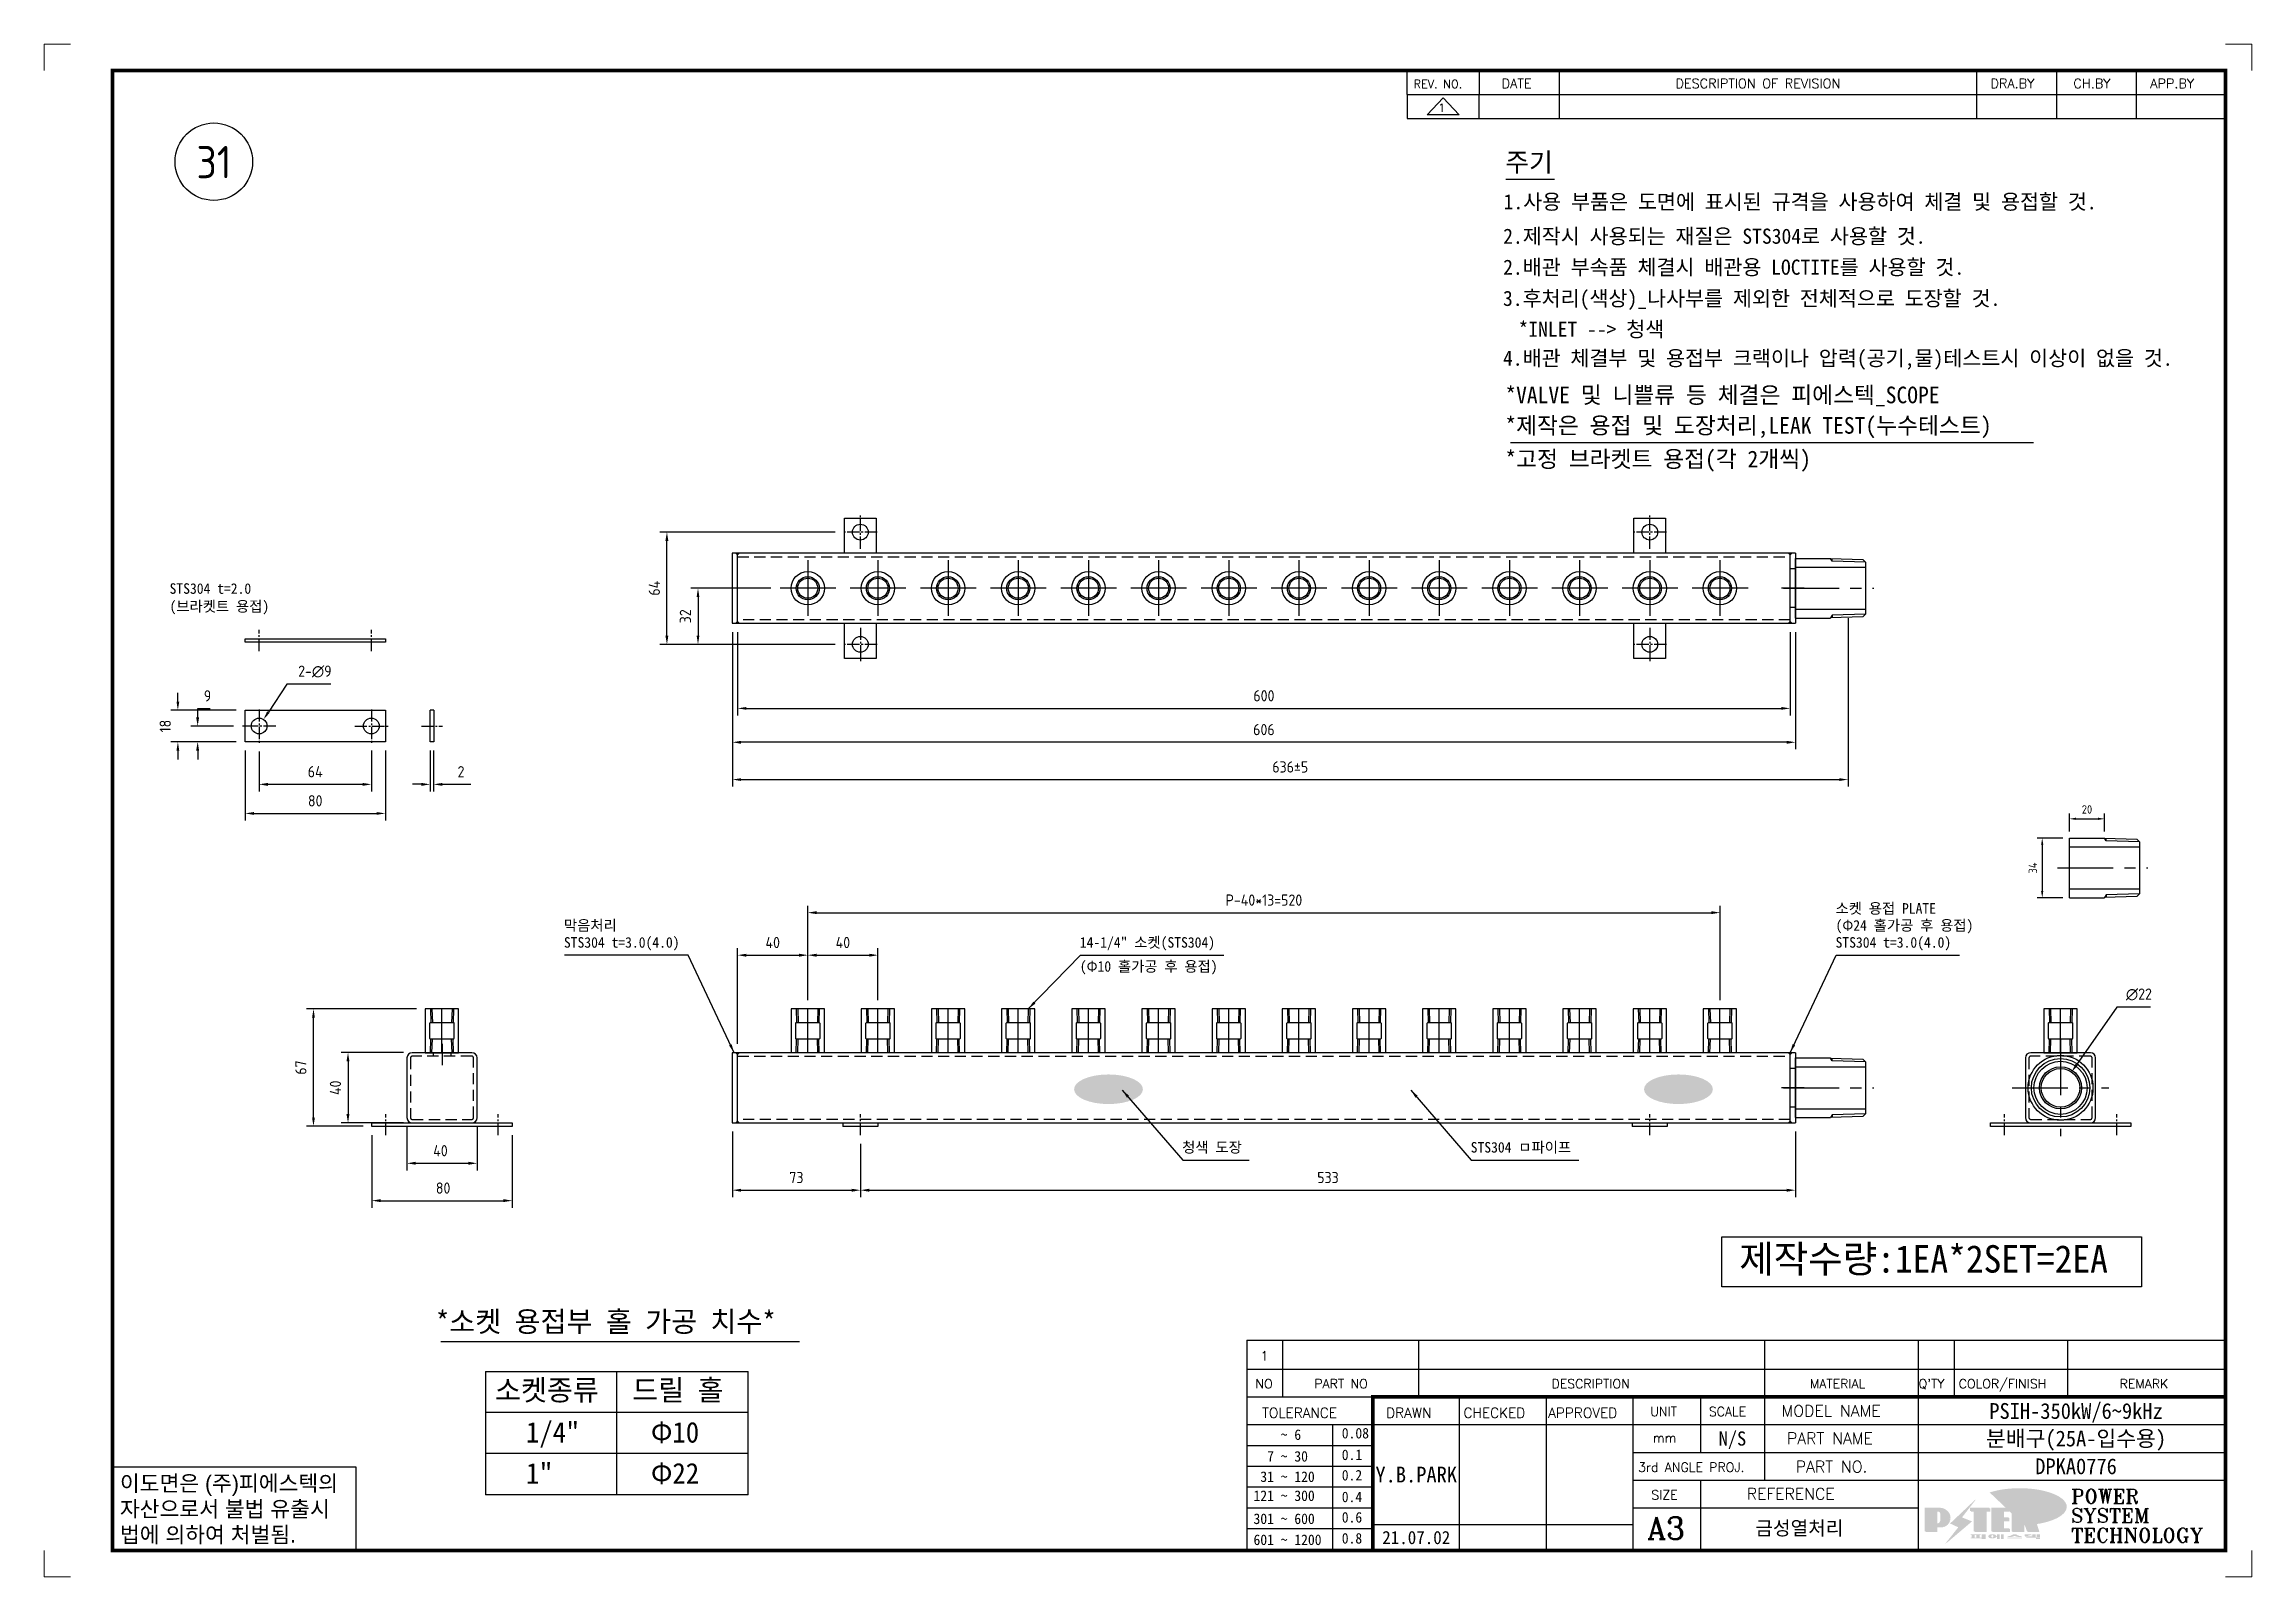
# Model space of a CAD drawing. Header units: millimetres. Extents: x 282 to 14566, y -4134 to 5341.
# Drawn here: x 6731 to 7989, y -4134 to -3260 of the extents above; entities that cross this region are included whole.
import ezdxf
from ezdxf.enums import TextEntityAlignment as Align

# ---------------------------------------------------------------- set-up
doc = ezdxf.new("R2010")
doc.units = ezdxf.units.MM
for name, pattern in [('CENTER', [50.8, 31.75, -6.35, 6.35, -6.35]), ('CENTER1', [10, 7, -1, 1, -1]), ('HIDDEN2', [4.7625, 3.175, -1.5875])]:
    doc.linetypes.add(name, pattern=pattern)
for name, color, linetype in [('CENTER', 1, 'CENTER'), ('FORMAT-1', 7, 'Continuous'), ('line', 3, 'Continuous'), ('THIN', 3, 'Continuous')]:
    doc.layers.add(name, color=color, linetype=linetype)
doc.styles.add('h1', font='')
doc.styles.add('HAN', font='')
doc.styles.add('RC', font='ROMANC.SHX')
doc.styles.add('ROMANT', font='romant__.ttf')
doc.styles.add('RT', font='ROMANT.SHX', dxfattribs={"oblique": 15})
doc.styles.get("Standard").update_dxf_attribs({"font": 'ISOCP.SHX', "bigfont": 'WHGTXT.SHX'})
doc.styles.get('h1').set_extended_font_data('New Gulim')
doc.styles.get('HAN').set_extended_font_data('GulimChe')
doc.dimstyles.new('PS-1.5', dxfattribs={"dimscale": 1.5, "dimtxt": 3.2, "dimasz": 2.5, "dimexe": 2, "dimexo": 2.5, "dimgap": 2, "dimtad": 1, "dimtoh": 1, "dimrnd": 0.05, "dimzin": 12, "dimdsep": 46, "dimtxsty": 'Standard', "dimcen": 0, "dimclrt": 2, "dimazin": 3, "dimtfac": 1, "dimtofl": 0, "dimtmove": 0, "dimatfit": 3, "dimfxl": 0, "dimtolj": 1, "dimtzin": 0, "dimarcsym": 0})
doc.dimstyles.new('PS-2', dxfattribs={"dimscale": 2, "dimtxt": 3.2, "dimasz": 2.5, "dimexe": 2, "dimexo": 2.5, "dimgap": 2, "dimtad": 1, "dimtoh": 1, "dimrnd": 0.05, "dimzin": 12, "dimdsep": 46, "dimtxsty": 'Standard', "dimcen": 0, "dimclrt": 2, "dimazin": 3, "dimtfac": 1, "dimtofl": 0, "dimtmove": 0, "dimatfit": 3, "dimfxl": 0, "dimtolj": 1, "dimtzin": 0, "dimarcsym": 0})

msp = doc.modelspace()

# ---------------------------------------------------------------- texts
at = {"color": 2, "style": 'HAN'}
for s, height, p in [('주기', 10.8, (7563.578, -3332.514)), ('1.사용 부품은 도면에 표시된 규격을 사용하여 체결 및 용접할 것.', 8.64, (7562.64, -3353.943)), ('2.제작시 사용되는 재질은 STS304로 사용할 것.', 8.64, (7562.388, -3373.591)), ('2.배관 부속품 체결시 배관용 LOCTITE를 사용할 것.', 8.64, (7562.388, -3391.258)), ('3.후처리(색상)_나사부를 제외한 전체적으로 도장할 것.', 8.64, (7562.282, -3409.043)), ('  *INLET --> 청색', 8.64, (7559.959, -3426.633)), ('4.배관 체결부 및 용접부 크랙이나 압력(공기,물)테스트시 이상이 없을 것.', 8.64, (7562.282, -3443.135)), ('STS304 t=2.0', 6, (6802.166, -3573.18)), ('(브라켓트 용접)', 6, (6802.166, -3583.327)), ('소켓 용접 PLATE', 6, (7751.866, -3755.551)), ('막음처리', 6, (7026.959, -3765.23)), ('(Φ24 홀가공 후 용접)', 6, (7751.866, -3765.23)), ('STS304 t=3.0(4.0)', 6, (7026.959, -3774.944)), ('14-1/4" 소켓(STS304)', 6, (7321.049, -3774.944)), ('STS304 t=3.0(4.0)', 6, (7751.866, -3774.944)), ('(Φ10 홀가공 후 용접)', 6, (7321.049, -3788.621)), ('청색 도장', 6, (7379.384, -3891.758)), ('STS304 ㅁ파이프', 6, (7543.868, -3891.758)), ('제작수량:1EA*2SET=2EA', 15.66, (7696.955, -3960.216)), ('*소켓 용접부 홀 가공 치수*', 11.7936, (6953.978, -3994.026)), ('소켓종류', 11.7936, (6987.678, -4033.103)), ('드릴 홀', 11.7936, (7065.926, -4033.103)), ('1/4"', 11.7936, (7005.318, -4057.129)), ('Φ10', 11.7936, (7076.569, -4057.129)), ('1"', 11.7936, (7005.318, -4080.529)), ('Φ22', 11.7936, (7076.569, -4080.529))]:
    msp.add_text(s, height=height, dxfattribs=at).set_placement(p)
at = {"color": 1, "style": 'HAN'}
for s, p in [('*VALVE 및 니쁠류 등 체결은 피에스텍_SCOPE', (7563.623, -3464.546)), ('*제작은 용접 및 도장처리,LEAK TEST(누수테스트)', (7563.623, -3481.905)), ('*고정 브라켓트 용접(각 2개씩)', (7563.623, -3501.052))]:
    msp.add_text(s, height=9.504, dxfattribs=at).set_placement(p)
at = {"color": 2, "ltscale": 10, "insert": (6827.443, -3327.048), "char_height": 18.432, "attachment_point": 5}
msp.add_mtext('\\A1;31', dxfattribs=at)

# ---------------------------------------------------------------- blocks, each defined once
blk = doc.blocks.new('rcw345trcw45t')
for p, q in [((53002.7, -14361), (52983.7, -14361)), ((52983.7, -14361), (52983.7, -14386)), ((52987.5, -14361), (52987.8, -14369)), ((52999, -14361), (52998.7, -14369)), ((53002.7, -14386), (53002.7, -14361)), ((52987.5, -14386), (52987.8, -14378)), ((52999, -14386), (52998.7, -14378)), ((52983.7, -14386), (53002.7, -14386))]:
    blk.add_line(p, q)
blk.add_lwpolyline([(52986.2, -14377.8, 0.414214), (52986.5, -14378), (53000, -14378, 0.414214), (53000.2, -14377.8), (53000.2, -14369.3, 0.414214), (53000, -14369), (52986.5, -14369, 0.414214), (52986.2, -14369.3)], format="xyb", close=True)
at = {"layer": 'CENTER'}
blk.add_lwpolyline([(52993.2, -14386), (52993.2, -14378), (52993.2, -14369), (52993.2, -14361)], dxfattribs=at)
at = {"layer": 'THIN'}
for p, q in [((52986.7, -14361), (52986.9, -14369)), ((52999.8, -14361), (52999.6, -14369)), ((52986.7, -14386), (52986.9, -14378)), ((52999.8, -14386), (52999.6, -14378))]:
    blk.add_line(p, q, dxfattribs=at)
blk = doc.blocks.new('*D515')
at = {"color": 0, "lineweight": -2}
for p, q in [((7123, -3879.8), (7123, -3917.2)), ((7196, -3886.8), (7196, -3917.2)), ((7128, -3913.2), (7191, -3913.2))]:
    blk.add_line(p, q, dxfattribs=at)
at = {"color": 0}
for points in [[(7128, -3912.4), (7128, -3914.1), (7123, -3913.2)], [(7191, -3912.4), (7191, -3914.1), (7196, -3913.2)]]:
    blk.add_solid(points, dxfattribs=at)
at = {"layer": 'DEFPOINTS', "color": 0}
for p in [(7123, -3874.8), (7196, -3881.8), (7196, -3913.2)]:
    blk.add_point(p, dxfattribs=at)
at = {"color": 2, "insert": (7159.5, -3906), "char_height": 6.4, "attachment_point": 5}
blk.add_mtext('\\A1;73', dxfattribs=at)
blk = doc.blocks.new('*D517')
at = {"color": 0, "lineweight": -2}
for p, q in [((7196, -3886.8), (7196, -3917.2)), ((7729, -3879.8), (7729, -3917.2)), ((7201, -3913.2), (7724, -3913.2))]:
    blk.add_line(p, q, dxfattribs=at)
at = {"color": 0}
for points in [[(7201, -3912.4), (7201, -3914.1), (7196, -3913.2)], [(7724, -3912.4), (7724, -3914.1), (7729, -3913.2)]]:
    blk.add_solid(points, dxfattribs=at)
at = {"layer": 'DEFPOINTS', "color": 0}
for p in [(7729, -3874.8), (7196, -3881.8), (7729, -3913.2)]:
    blk.add_point(p, dxfattribs=at)
at = {"color": 2, "insert": (7462.5, -3906), "char_height": 6.4, "attachment_point": 5}
blk.add_mtext('\\A1;533', dxfattribs=at)
blk = doc.blocks.new('*D518')
at = {"color": 0, "lineweight": -2}
for p, q in [((6917.5, -3881.8), (6917.5, -3923.2)), ((6997.5, -3881.8), (6997.5, -3923.2)), ((6922.5, -3919.2), (6992.5, -3919.2))]:
    blk.add_line(p, q, dxfattribs=at)
at = {"color": 0}
for points in [[(6922.5, -3918.3), (6922.5, -3920), (6917.5, -3919.2)], [(6992.5, -3918.3), (6992.5, -3920), (6997.5, -3919.2)]]:
    blk.add_solid(points, dxfattribs=at)
at = {"layer": 'DEFPOINTS', "color": 0}
for p in [(6917.5, -3876.8), (6997.5, -3876.8), (6997.5, -3919.2)]:
    blk.add_point(p, dxfattribs=at)
at = {"color": 2, "insert": (6958.1, -3912), "char_height": 6.4, "attachment_point": 5}
blk.add_mtext('\\A1;80', dxfattribs=at)
blk = doc.blocks.new('*D519')
at = {"color": 0, "lineweight": -2}
for p, q in [((6845.2, -3662.6), (6845.2, -3702.4)), ((6925.2, -3662.6), (6925.2, -3702.4)), ((6850.2, -3698.4), (6920.2, -3698.4))]:
    blk.add_line(p, q, dxfattribs=at)
at = {"color": 0}
for points in [[(6850.2, -3697.6), (6850.2, -3699.2), (6845.2, -3698.4)], [(6920.2, -3697.6), (6920.2, -3699.2), (6925.2, -3698.4)]]:
    blk.add_solid(points, dxfattribs=at)
at = {"layer": 'DEFPOINTS', "color": 0}
for p in [(6845.2, -3657.6), (6925.2, -3657.6), (6925.2, -3698.4)]:
    blk.add_point(p, dxfattribs=at)
at = {"color": 2, "insert": (6885.2, -3691.2), "char_height": 6.4, "attachment_point": 5}
blk.add_mtext('\\A1;80', dxfattribs=at)
blk = doc.blocks.new('*D520')
at = {"color": 0, "lineweight": -2}
for p, q in [((6853.2, -3663.1), (6853.2, -3685.8)), ((6917.2, -3662.6), (6917.2, -3685.8)), ((6858.2, -3681.8), (6912.2, -3681.8))]:
    blk.add_line(p, q, dxfattribs=at)
at = {"color": 0}
for points in [[(6858.2, -3681), (6858.2, -3682.7), (6853.2, -3681.8)], [(6912.2, -3681), (6912.2, -3682.7), (6917.2, -3681.8)]]:
    blk.add_solid(points, dxfattribs=at)
at = {"layer": 'DEFPOINTS', "color": 0}
for p in [(6853.2, -3658.1), (6917.2, -3657.6), (6917.2, -3681.8)]:
    blk.add_point(p, dxfattribs=at)
at = {"color": 2, "insert": (6885.2, -3674.6), "char_height": 6.4, "attachment_point": 5}
blk.add_mtext('\\A1;64', dxfattribs=at)
blk = doc.blocks.new('*D521')
at = {"color": 0, "lineweight": -2}
for p, q in [((6838.7, -3648.6), (6814.2, -3648.6)), ((6818.2, -3643.6), (6818.2, -3638.6)), ((6818.2, -3638.6), (6825.4, -3638.6)), ((6840.2, -3657.6), (6814.2, -3657.6)), ((6818.2, -3662.6), (6818.2, -3667.6))]:
    blk.add_line(p, q, dxfattribs=at)
at = {"color": 0}
for points in [[(6817.3, -3643.6), (6819, -3643.6), (6818.2, -3648.6)], [(6817.3, -3662.6), (6819, -3662.6), (6818.2, -3657.6)]]:
    blk.add_solid(points, dxfattribs=at)
at = {"layer": 'DEFPOINTS', "color": 0}
for p in [(6818.2, -3648.6), (6843.7, -3648.6), (6845.2, -3657.6)]:
    blk.add_point(p, dxfattribs=at)
at = {"color": 2, "insert": (6823.8, -3631.4), "char_height": 6.4, "attachment_point": 5}
blk.add_mtext('\\A1;9', dxfattribs=at)
blk = doc.blocks.new('*D522')
at = {"color": 0, "lineweight": -2}
for p, q in [((6806.9, -3634.6), (6806.9, -3629.6)), ((6840.2, -3639.6), (6802.9, -3639.6)), ((6840.2, -3657.6), (6802.9, -3657.6)), ((6806.9, -3662.6), (6806.9, -3667.6))]:
    blk.add_line(p, q, dxfattribs=at)
at = {"color": 0}
for points in [[(6806.1, -3634.6), (6807.7, -3634.6), (6806.9, -3639.6)], [(6806.1, -3662.6), (6807.7, -3662.6), (6806.9, -3657.6)]]:
    blk.add_solid(points, dxfattribs=at)
at = {"layer": 'DEFPOINTS', "color": 0}
for p in [(6845.2, -3639.6), (6806.9, -3657.6), (6845.2, -3657.6)]:
    blk.add_point(p, dxfattribs=at)
at = {"color": 2, "insert": (6799.7, -3648.6), "char_height": 6.4, "attachment_point": 5, "rotation": 90}
blk.add_mtext('\\A1;18', dxfattribs=at)
blk = doc.blocks.new('*D523')
at = {"color": 0, "lineweight": -2}
for p, q in [((6950.7, -3662.6), (6950.7, -3685.8)), ((6952.7, -3662.6), (6952.7, -3685.8)), ((6945.7, -3681.8), (6940.7, -3681.8)), ((6957.7, -3681.8), (6973.9, -3681.8))]:
    blk.add_line(p, q, dxfattribs=at)
at = {"color": 0}
for points in [[(6945.7, -3681), (6945.7, -3682.7), (6950.7, -3681.8)], [(6957.7, -3681), (6957.7, -3682.7), (6952.7, -3681.8)]]:
    blk.add_solid(points, dxfattribs=at)
at = {"layer": 'DEFPOINTS', "color": 0}
for p in [(6950.7, -3657.6), (6952.7, -3657.6), (6952.7, -3681.8)]:
    blk.add_point(p, dxfattribs=at)
at = {"color": 2, "insert": (6968.3, -3674.6), "char_height": 6.4, "attachment_point": 5}
blk.add_mtext('\\A1;2', dxfattribs=at)
blk = doc.blocks.new('*D524')
at = {"color": 0, "lineweight": -2}
for p, q in [((6869.1, -3624.7), (6858.5, -3640.7)), ((6894, -3624.7), (6869.1, -3624.7))]:
    blk.add_line(p, q, dxfattribs=at)
at = {"color": 0}
blk.add_solid([(6857.8, -3640.2), (6859.2, -3641.1), (6855.7, -3644.8)], dxfattribs=at)
at = {"layer": 'DEFPOINTS', "color": 0}
for p in [(6855.7, -3644.8), (6850.7, -3652.3)]:
    blk.add_point(p, dxfattribs=at)
at = {"color": 2, "insert": (6885, -3617.5), "char_height": 6.4, "attachment_point": 5}
blk.add_mtext('\\A1;2-∅9', dxfattribs=at)
blk = doc.blocks.new('re3')
at = {"color": 180}
for p, q in [((0, 0), (0, -4.55)), ((6.87, -0.64), (3.86, -3.91)), ((9.88, -3.91), (3.86, -3.91)), ((6.87, -0.64), (9.88, -3.91)), ((13.74, -4.55), (13.74, 0)), ((28.97, -4.55), (28.97, 0)), ((108.25, -4.55), (108.25, 0)), ((123.49, -4.55), (123.49, 0)), ((138.64, -4.55), (138.64, 0)), ((0, -4.55), (155.53, -4.55))]:
    blk.add_line(p, q, dxfattribs=at)
at = {"color": 2, "style": 'RC', "oblique": 15}
blk.add_attdef('REV.NO', text='', height=1.56, dxfattribs=at).set_placement((6.59, -2.56), align=Align.MIDDLE_CENTER)
blk.add_attdef('-1', text='', height=1.56, dxfattribs=at).set_placement((9.37, -1.66), align=Align.MIDDLE_LEFT)
at = {"color": 2, "style": 'HAN'}
for tag, p in [('REV.-DATE', (21.36, -2.28)), ('DRA.BY', (115.87, -2.28)), ('CH.BY', (131.07, -2.28)), ('APP.BY', (147.09, -2.28))]:
    blk.add_attdef(tag, text='', height=2.5, dxfattribs=at).set_placement(p, align=Align.MIDDLE_CENTER)
blk.add_attdef('DESCRIPTION-OF-REVISION', text='', height=2.5, dxfattribs=at).set_placement((31.61, -2.28), align=Align.MIDDLE_LEFT)
blk = doc.blocks.new('t3')
for p, q in [((0, 15.88), (46.25, 15.88)), ((0, 15.88), (0, 0)), ((46.25, 15.88), (46.25, 0)), ((0, 0), (46.25, 0))]:
    blk.add_line(p, q)
at = {"color": 1, "style": 'h1'}
for s, p in [('이도면은 (주)피에스텍의', (1.4, 11.29)), ('자산으로서 불법 유출시', (1.4, 6.41)), ('법에 의하여 처벌됨.', (1.4, 1.52))]:
    blk.add_text(s, height=3, dxfattribs=at).set_placement(p)
blk = doc.blocks.new('new LOGO')
at = {"layer": 'line'}
h = blk.add_hatch(color=1, dxfattribs=at)
h.paths.add_polyline_path([(41.5, 16.4), (54.3, 16.4, 1), (54.3, 82.9), (0, 82.9), (0, -0.1), (41.5, -0.1)])
h.paths.add_polyline_path([(41.5, 27.9), (41.5, 71.9), (43.6, 71.9, -0.414214), (54.6, 60.9), (54.6, 38.9, -0.414214), (43.6, 27.9)], flags=16)
h.paths.add_polyline_path([(214.7, 71.9), (227.5, 71.9), (227.5, 82.9), (159.7, 82.9), (159.7, 71.9), (172.5, 71.9), (172.5, -0.1), (214.7, -0.1)])
h.paths.add_polyline_path([(276, 37.4), (294.8, 37.4), (294.8, 49.1), (276, 49.1), (276, 71.9), (294.8, 71.9), (294.8, 82.9), (234.5, 82.9), (234.5, -0.1), (297, -0.1), (297, 10.9), (276, 10.9)])
h.paths.add_polyline_path([(347.2, 35.2), (359.7, -0.1), (400.5, -0.1), (379.6, 66.8), (399.7, 82.9), (380.6, 82.9), (347.2, 61.6), (347.2, 82.9), (305.5, 82.9), (305.5, -0.1), (347.2, -0.1)])
h = blk.add_hatch(color=250, dxfattribs=at)
h.paths.add_polyline_path([(44.5, 69.4), (46.6, 69.4, -0.129793), (52, 68, 0.221832), (43.6, 71.9), (41.5, 71.9), (41.5, 27.9), (43.6, 27.9, 0.02048), (44.5, 28)], flags=17)
h.paths.add_polyline_path([(44.5, 13.9), (57.3, 13.9, 0.72362), (77.1, 73.9, -0.679777), (54.3, 16.4), (41.5, 16.4), (41.5, -0.1), (3, -0.1), (3, -2.6), (44.5, -2.6)])
h.paths.add_polyline_path([(117.9, 14.2), (71.5, -44.4), (77.1, -39.6), (120.8, 15.6), (92, 28.9), (173.3, 106), (177.5, 111.4), (89.1, 27.6)])
h.paths.add_polyline_path([(162.7, 71.9), (162.7, 69.4), (172.5, 69.4), (172.5, 71.9)], flags=17)
h.paths.add_polyline_path([(217.7, 69.4), (230.5, 69.4), (230.5, 80.4), (227.5, 80.4), (227.5, 71.9), (214.7, 71.9), (214.7, -0.1), (175.5, -0.1), (175.5, -2.6), (217.7, -2.6)])
h.paths.add_polyline_path([(297.8, 46.6), (294.8, 46.6), (294.8, 37.4), (276, 37.4), (276, 10.9), (279, 10.9), (279, 34.9), (297.8, 34.9)])
h.paths.add_polyline_path([(300, 8.4), (297, 8.4), (297, -0.1), (237.5, -0.1), (237.5, -2.6), (300, -2.6)])
h.paths.add_polyline_path([(297.8, 80.4), (294.8, 80.4), (294.8, 71.9), (276, 71.9), (276, 49.1), (279, 49.1), (279, 69.4), (297.8, 69.4)])
h.paths.add_polyline_path([(350.2, 80.4), (347.2, 80.4), (347.2, 61.6), (350.2, 63.5)])
h.paths.add_polyline_path([(350.2, 26.7), (347.2, 35.2), (347.2, -0.1), (308.5, -0.1), (308.5, -2.6), (350.2, -2.6)])
h.paths.add_polyline_path([(402.7, 80.4), (396.5, 80.4), (379.6, 66.8), (400.5, -0.1), (361.8, -0.1), (362.7, -2.6), (403.5, -2.6), (382.6, 64.3)])
blk.add_hatch(color=5, dxfattribs=at).paths.add_polyline_path([(166.3, 35), (131, 49), (180.4, 112.7), (92, 28.9), (120.8, 15.6), (74.4, -43)])
h = blk.add_hatch(color=253, dxfattribs=at)
edge = h.paths.add_edge_path()
edge.add_ellipse((333.9, 86.4), major_axis=(-165.9, 0), ratio=0.39426, start_angle=111.51268, end_angle=334.46902)
edge.add_ellipse((314.1, 81.2), major_axis=(-153.7, 0), ratio=0.40699, start_angle=121.30662, end_angle=327.74369, ccw=False)
edge.add_line((394, 27.8), (394.7, 25.6))
h = blk.add_hatch(color=250, dxfattribs=at)
edge = h.paths.add_edge_path()
edge.add_ellipse((237.8, -17.6), major_axis=(-14.3, 0), ratio=0.526336, start_angle=192.2456, end_angle=269.07481)
edge.add_line((238.1, -10.1), (237.6, -10.1))
edge.add_ellipse((237.8, -17.6), major_axis=(-14.3, 0), ratio=0.526336, start_angle=270.92519, end_angle=449.07481)
edge.add_line((237.6, -25.1), (238.1, -25.1))
edge.add_ellipse((237.8, -17.6), major_axis=(-14.3, 0), ratio=0.526336, start_angle=450.92519, end_angle=527.7544)
edge.add_line((251.7, -19.2), (254.1, -19.2))
edge.add_line((254.1, -19.2), (254.1, -27.1))
edge.add_line((254.1, -27.1), (263.1, -27.1))
edge.add_line((263.1, -27.1), (263.1, -10.1))
edge.add_line((263.1, -10.1), (254.1, -10.1))
edge.add_line((254.1, -10.1), (254.1, -16))
edge.add_line((254.1, -16), (251.7, -16))
h.paths.add_polyline_path([(241, -16.4), (241, -18.7, -1), (234.4, -18.7), (234.4, -16.4, -1)], flags=16)
h.paths.add_polyline_path([(278.2, -10.1), (268.1, -10.1), (268.1, -27.1), (278.2, -27.1)])
h.paths.add_polyline_path([(310.3, -10.1), (310.3, -11.1, -0.157169), (289.3, -17.5), (294, -19.9, 0.128407), (316.3, -15.9, 0.128407), (338.6, -19.9), (343.3, -17.5, -0.157169), (322.2, -11.1), (322.2, -10.1)])
h.paths.add_polyline_path([(342.1, -25.1), (342.1, -22.3), (290.4, -22.3), (290.4, -25.1)])
h.paths.add_polyline_path([(352, -10.1), (352, -16.2, 0.414214), (354, -18.2), (378.7, -18.2), (378.7, -19.6), (390.2, -19.6), (390.2, -10.1), (378.7, -10.1), (378.7, -13.6), (374.7, -13.6), (374.7, -15.1), (378.7, -15.1), (378.7, -16.2), (364.7, -16.2), (364.7, -15.1), (371.2, -15.1), (371.2, -13.6), (364.7, -13.6), (364.7, -12.6), (374.7, -12.6), (374.7, -10.1)])
h.paths.add_polyline_path([(393.8, -10.1), (393.8, -19.6), (405, -19.6), (405, -10.1)])
h.paths.add_polyline_path([(405, -27.1), (405, -20.9), (356.8, -20.9), (356.8, -23), (391.8, -23), (391.8, -27.1)])
h.paths.add_polyline_path([(200.4, -10.1), (200.4, -22.3), (193.2, -22.3), (193.2, -12.6), (196.6, -12.6), (196.6, -10.1), (161, -10.1), (161, -12.6), (164.5, -12.6), (164.5, -22.3), (161, -22.3), (161, -25.1), (200.4, -25.1), (200.4, -27.1), (213.9, -27.1), (213.9, -10.1)])
h.paths.add_polyline_path([(182, -12.6), (175.6, -12.6), (175.6, -22.3), (182, -22.3)], flags=17)
blk = doc.blocks.new('format-3')
at = {"color": 3, "lineweight": 9}
for p, q in [((0, 286.3), (0, 291.3)), ((5, 291.3), (0, 291.3)), ((414.5, 291.3), (419.5, 291.3)), ((419.5, 286.3), (419.5, 291.3)), ((0, 5), (0, 0)), ((419.5, 5), (419.5, 0)), ((5, 0), (0, 0)), ((414.5, 0), (419.5, 0))]:
    blk.add_line(p, q, dxfattribs=at)
at = {"color": 180}
for p, q in [((258.97, 281.75), (258.97, 286.3)), ((272.71, 281.75), (272.71, 286.3)), ((287.94, 281.75), (287.94, 286.3)), ((367.22, 281.75), (367.22, 286.3)), ((382.45, 281.75), (382.45, 286.3)), ((397.61, 281.75), (397.61, 286.3)), ((258.97, 281.75), (414.5, 281.75)), ((228.5, 39.49), (228.5, 5)), ((228.5, 39.49), (414.5, 39.49)), ((235.29, 39.49), (235.29, 34.21)), ((261.24, 34.21), (261.24, 39.49)), ((326.9, 39.49), (326.9, 34.21)), ((356.11, 39.49), (356.11, 34.21)), ((362.93, 39.49), (362.93, 34.21)), ((384.48, 39.49), (384.48, 34.21)), ((228.5, 34.21), (252.48, 34.21)), ((268.96, 5), (268.96, 34.21)), ((285.45, 5), (285.45, 34.21)), ((301.94, 5), (301.94, 34.21)), ((314.72, 34.21), (314.72, 23.65)), ((326.9, 34.21), (326.9, 18.37)), ((356.11, 34.21), (356.11, 5)), ((228.5, 28.93), (252.48, 28.93)), ((244.89, 5.23), (244.89, 28.93)), ((252.48, 28.93), (414.5, 28.93)), ((228.5, 24.98), (252.48, 24.98)), ((228.5, 21.03), (252.48, 21.03)), ((301.94, 23.65), (414.5, 23.65)), ((228.5, 17.08), (252.48, 17.08)), ((301.94, 18.37), (414.5, 18.37)), ((314.72, 18.37), (314.72, 5)), ((228.5, 13.13), (252.48, 13.13)), ((301.94, 13.09), (356.11, 13.09)), ((228.5, 9.18), (252.48, 9.18)), ((252.48, 9.95), (301.94, 9.95))]:
    blk.add_line(p, q, dxfattribs=at)
at = {"const_width": 0.7}
blk.add_lwpolyline([(252.48, 5), (252.48, 34.21), (414.5, 34.21)], dxfattribs=at)
at = {"layer": 'FORMAT-1', "const_width": 0.7}
blk.add_lwpolyline([(13, 5), (13, 286.3), (414.5, 286.3), (414.5, 5)], close=True, dxfattribs=at)
blk.add_blockref('t3', (13, 5))
at = {"xscale": 0.05400000000000027, "yscale": 0.05400000000000027, "zscale": 0.05400000000000027}
blk.add_blockref('new LOGO', (357.35, 8.65), dxfattribs=at)
at = {"color": 2}
for s, height, style, p in [('REV. NO.', 1.56, 'RC', (260.23, 282.95)), ('DATE', 1.788, 'RC', (276.95, 282.94)), ('DESCRIPTION OF REVISION', 1.7875, 'RC', (309.98, 282.94)), ('DRA.BY', 1.788, 'RC', (369.83, 282.94)), ('CH.BY', 1.788, 'RC', (385.59, 282.94)), ('APP.BY', 1.788, 'RC', (400.18, 282.94)), ('COLOR/FINISH', 1.7424, 'RC', (363.8, 35.83)), ('NO', 1.742, 'RC', (230.16, 35.83)), ('PART NO', 1.742, 'RC', (241.36, 35.83)), ('DESCRIPTION', 1.7424, 'RC', (286.43, 35.83)), ('MATERIAL', 1.742, 'RC', (335.52, 35.83)), ("Q'TY", 1.742, 'RC', (356.17, 35.83)), ('REMARK', 1.742, 'RC', (394.37, 35.83)), (' TOLERANCE', 1.9, 'RC', (230.11, 30.22)), ('DRAWN', 1.9, 'RC', (255, 30.22)), ('CHECKED', 1.9, 'RC', (269.71, 30.22)), ('APPROVED', 1.9, 'RC', (285.8, 30.22)), ('UNIT', 1.742, 'RC', (305.19, 30.55)), ('SCALE', 1.742, 'RC', (316.32, 30.55)), ('MODEL NAME', 2.178, 'RC', (330.12, 30.46)), ('    ~ 6', 2, 'HAN', (229.8, 26.03)), ('0.08', 2, 'HAN', (246.57, 26.31)), ('mm', 1.742, 'RC', (305.67, 25.56)), ('PART NAME', 2.178, 'RC', (331.17, 25.24)), ('  7 ~ 30', 2, 'HAN', (229.8, 21.91)), ('0.1', 2, 'HAN', (246.57, 22.2)), ('3rd ANGLE PROJ.', 1.7424, 'RC', (302.87, 19.97)), ('PART NO.', 2.178, 'RC', (332.84, 19.85)), (' 31 ~ 120', 2, 'HAN', (229.8, 18.04)), ('0.2', 2, 'HAN', (246.57, 18.32)), ('REFERENCE', 2.178, 'RC', (323.52, 14.69)), ('121 ~ 300', 2, 'HAN', (229.8, 14.42)), ('0.4', 2, 'HAN', (246.57, 14.2)), ('SIZE', 1.742, 'RC', (305.39, 14.71)), ('301 ~ 600', 2, 'HAN', (229.8, 10.04)), ('0.6', 2, 'HAN', (246.57, 10.32)), ('601 ~ 1200', 2, 'HAN', (229.8, 6.05)), ('0.8', 2, 'HAN', (246.57, 6.33))]:
    blk.add_text(s, height=height, dxfattribs=dict(at, style=style)).set_placement(p)
at = {"style": 'ROMANT'}
for s, p in [('POWER', (385.15, 13.96)), ('SYSTEM', (385.15, 10.31)), ('TECHNOLOGY', (385.15, 6.56))]:
    blk.add_text(s, height=2.7, dxfattribs=at).set_placement(p)
at = {"color": 2, "lineweight": 25, "style": 'RC'}
blk.add_text('A3', height=4.182, dxfattribs=at).set_placement((304.61, 7.14))
at = {"style": 'HAN'}
for tag, height, p in [('MODEL-NAME', 3, (386.1, 31.53)), ('SCALE', 2.7, (320.81, 26.29)), ('PART-NAME', 3, (386.1, 26.29)), ('CH-BY', 3, (277.21, 19.44)), ('PART-NO', 3, (386.1, 21.01)), ('DRA-BY', 3, (260.72, 19.44)), ('APP-BY', 3, (293.7, 19.44)), ('DRA-DATE', 2.5, (260.72, 7.47)), ('CH-DATE', 2.5, (277.21, 7.47)), ('APP-DATE', 2.5, (293.7, 7.47)), ('관련업체', 3, (333.52, 9.26))]:
    blk.add_attdef(tag, text='', height=height, dxfattribs=at).set_placement(p, align=Align.MIDDLE_CENTER)
blk = doc.blocks.new('no3')
at = {"color": 180}
for p, q in [((0, 5.5), (0, 0)), ((0, 5.5), (186, 5.5)), ((6.79, 5.5), (6.79, 0)), ((32.74, 0.11), (32.74, 5.5)), ((98.4, 5.5), (98.4, 0)), ((127.61, 5.5), (127.61, 0)), ((134.43, 5.5), (134.43, 0)), ((155.98, 5.5), (155.98, 0))]:
    blk.add_line(p, q, dxfattribs=at)
at = {"color": 2, "style": 'HAN'}
for tag, p in [('PART-NO', (19.76, 2.75)), ('MATERIAL', (111.38, 2.75)), ("Q'TY", (131.02, 2.75)), ('COLOR/FINISH', (145.2, 2.75)), ('REMARK', (170.76, 2.75))]:
    blk.add_attdef(tag, text='', height=2.9, dxfattribs=at).set_placement(p, align=Align.MIDDLE_CENTER)
blk.add_attdef('DESCRIPTION', text='', height=2.9, dxfattribs=at).set_placement((34.51, 2.75), align=Align.MIDDLE_LEFT)
at = {"color": 2, "style": 'RT', "oblique": 15}
blk.add_attdef('NO', text='', height=1.74, dxfattribs=at).set_placement((3.38, 2.51), align=Align.MIDDLE_CENTER)
blk = doc.blocks.new('*D482')
at = {"color": 0, "lineweight": -2}
for p, q in [((7126, -3595), (7126, -3642.5)), ((7726, -3595), (7726, -3642.5)), ((7131, -3638.5), (7721, -3638.5))]:
    blk.add_line(p, q, dxfattribs=at)
at = {"color": 0}
for points in [[(7131, -3637.7), (7131, -3639.3), (7126, -3638.5)], [(7721, -3637.7), (7721, -3639.3), (7726, -3638.5)]]:
    blk.add_solid(points, dxfattribs=at)
at = {"layer": 'DEFPOINTS', "color": 0}
for p in [(7126, -3590), (7726, -3590), (7726, -3638.5)]:
    blk.add_point(p, dxfattribs=at)
at = {"color": 2, "insert": (7426, -3631.3), "char_height": 6.4, "attachment_point": 5}
blk.add_mtext('\\A1;600', dxfattribs=at)
blk = doc.blocks.new('*D483')
at = {"color": 0, "lineweight": -2}
for p, q in [((7123, -3595), (7123, -3661.8)), ((7729, -3595), (7729, -3661.8)), ((7724, -3657.8), (7128, -3657.8))]:
    blk.add_line(p, q, dxfattribs=at)
at = {"color": 0}
for points in [[(7128, -3657), (7128, -3658.7), (7123, -3657.8)], [(7724, -3657), (7724, -3658.7), (7729, -3657.8)]]:
    blk.add_solid(points, dxfattribs=at)
at = {"layer": 'DEFPOINTS', "color": 0}
for p in [(7123, -3590), (7729, -3590), (7123, -3657.8)]:
    blk.add_point(p, dxfattribs=at)
at = {"color": 2, "insert": (7426, -3650.6), "char_height": 6.4, "attachment_point": 5}
blk.add_mtext('\\A1;606', dxfattribs=at)
blk = doc.blocks.new('*D484')
at = {"color": 0, "lineweight": -2}
for p, q in [((7123, -3595), (7123, -3683.1)), ((7759, -3587), (7759, -3683.1)), ((7128, -3679.1), (7754, -3679.1))]:
    blk.add_line(p, q, dxfattribs=at)
at = {"color": 0}
for points in [[(7128, -3678.3), (7128, -3679.9), (7123, -3679.1)], [(7754, -3678.3), (7754, -3679.9), (7759, -3679.1)]]:
    blk.add_solid(points, dxfattribs=at)
at = {"layer": 'DEFPOINTS', "color": 0}
for p in [(7759, -3582), (7123, -3590), (7759, -3679.1)]:
    blk.add_point(p, dxfattribs=at)
at = {"color": 2, "insert": (7441, -3671.9), "char_height": 6.4, "attachment_point": 5}
blk.add_mtext('\\A1;636%%P5', dxfattribs=at)
blk = doc.blocks.new('*D485')
at = {"color": 0, "lineweight": -2}
for p, q in [((7912.2, -3808.8), (7889.3, -3841.7)), ((7931.4, -3808.8), (7912.2, -3808.8))]:
    blk.add_line(p, q, dxfattribs=at)
at = {"color": 0}
blk.add_solid([(7888.6, -3841.2), (7890, -3842.2), (7886.4, -3845.8)], dxfattribs=at)
at = {"layer": 'DEFPOINTS', "color": 0}
for p in [(7886.4, -3845.8), (7873.8, -3863.9)]:
    blk.add_point(p, dxfattribs=at)
at = {"color": 2, "insert": (7924.8, -3801.6), "char_height": 6.4, "attachment_point": 5}
blk.add_mtext('\\A1;∅22', dxfattribs=at)
blk = doc.blocks.new('*D486')
at = {"color": 0, "lineweight": -2}
for p, q in [((7126, -3829.8), (7126, -3775.2)), ((7166, -3804.8), (7166, -3775.2)), ((7131, -3779.2), (7161, -3779.2))]:
    blk.add_line(p, q, dxfattribs=at)
at = {"color": 0}
for points in [[(7131, -3778.4), (7131, -3780.1), (7126, -3779.2)], [(7161, -3778.4), (7161, -3780.1), (7166, -3779.2)]]:
    blk.add_solid(points, dxfattribs=at)
at = {"layer": 'DEFPOINTS', "color": 0}
for p in [(7166, -3779.2), (7166, -3809.8), (7126, -3834.8)]:
    blk.add_point(p, dxfattribs=at)
at = {"color": 2, "insert": (7146, -3772), "char_height": 6.4, "attachment_point": 5}
blk.add_mtext('\\A1;40', dxfattribs=at)
blk = doc.blocks.new('*D487')
at = {"color": 0, "lineweight": -2}
for p, q in [((7166, -3804.8), (7166, -3751)), ((7171, -3755), (7681, -3755)), ((7686, -3804.8), (7686, -3751))]:
    blk.add_line(p, q, dxfattribs=at)
at = {"color": 0}
for points in [[(7171, -3754.1), (7171, -3755.8), (7166, -3755)], [(7681, -3754.1), (7681, -3755.8), (7686, -3755)]]:
    blk.add_solid(points, dxfattribs=at)
at = {"layer": 'DEFPOINTS', "color": 0}
for p in [(7686, -3755), (7166, -3809.8), (7686, -3809.8)]:
    blk.add_point(p, dxfattribs=at)
at = {"color": 2, "insert": (7426, -3747.8), "char_height": 6.4, "attachment_point": 5}
blk.add_mtext('\\A1;P-40*13=520', dxfattribs=at)
blk = doc.blocks.new('*D488')
at = {"color": 0, "lineweight": -2}
for p, q in [((6937.5, -3876.8), (6937.5, -3901.9)), ((6977.5, -3876.8), (6977.5, -3901.9)), ((6942.5, -3897.9), (6972.5, -3897.9))]:
    blk.add_line(p, q, dxfattribs=at)
at = {"color": 0}
for points in [[(6942.5, -3897), (6942.5, -3898.7), (6937.5, -3897.9)], [(6972.5, -3897), (6972.5, -3898.7), (6977.5, -3897.9)]]:
    blk.add_solid(points, dxfattribs=at)
at = {"layer": 'DEFPOINTS', "color": 0}
for p in [(6937.5, -3871.8), (6977.5, -3871.8), (6977.5, -3897.9)]:
    blk.add_point(p, dxfattribs=at)
at = {"color": 2, "insert": (6956.6, -3890.7), "char_height": 6.4, "attachment_point": 5}
blk.add_mtext('\\A1;40', dxfattribs=at)
blk = doc.blocks.new('*D489')
at = {"color": 0, "lineweight": -2}
for p, q in [((6943, -3809.8), (6880.2, -3809.8)), ((6884.2, -3871.8), (6884.2, -3814.8)), ((6912.5, -3876.8), (6880.2, -3876.8))]:
    blk.add_line(p, q, dxfattribs=at)
at = {"color": 0}
for points in [[(6883.4, -3814.8), (6885, -3814.8), (6884.2, -3809.8)], [(6883.4, -3871.8), (6885, -3871.8), (6884.2, -3876.8)]]:
    blk.add_solid(points, dxfattribs=at)
at = {"layer": 'DEFPOINTS', "color": 0}
for p in [(6884.2, -3809.8), (6948, -3809.8), (6917.5, -3876.8)]:
    blk.add_point(p, dxfattribs=at)
at = {"color": 2, "insert": (6877, -3843.3), "char_height": 6.4, "attachment_point": 5, "rotation": 90}
blk.add_mtext('\\A1;67', dxfattribs=at)
blk = doc.blocks.new('*D490')
at = {"color": 0, "lineweight": -2}
for p, q in [((6935.5, -3834.8), (6899.9, -3834.8)), ((6903.9, -3839.8), (6903.9, -3869.8)), ((6935.5, -3874.8), (6899.9, -3874.8))]:
    blk.add_line(p, q, dxfattribs=at)
at = {"color": 0}
for points in [[(6903, -3839.8), (6904.7, -3839.8), (6903.9, -3834.8)], [(6903, -3869.8), (6904.7, -3869.8), (6903.9, -3874.8)]]:
    blk.add_solid(points, dxfattribs=at)
at = {"layer": 'DEFPOINTS', "color": 0}
for p in [(6940.5, -3834.8), (6903.9, -3874.8), (6940.5, -3874.8)]:
    blk.add_point(p, dxfattribs=at)
at = {"color": 2, "insert": (6896.7, -3854.8), "char_height": 6.4, "attachment_point": 5, "rotation": 90}
blk.add_mtext('\\A1;40', dxfattribs=at)
blk = doc.blocks.new('*D491')
at = {"color": 0, "lineweight": -2}
for p, q in [((7166, -3804.8), (7166, -3775.2)), ((7206, -3804.8), (7206, -3775.2)), ((7171, -3779.2), (7201, -3779.2))]:
    blk.add_line(p, q, dxfattribs=at)
at = {"color": 0}
for points in [[(7171, -3778.4), (7171, -3780.1), (7166, -3779.2)], [(7201, -3778.4), (7201, -3780.1), (7206, -3779.2)]]:
    blk.add_solid(points, dxfattribs=at)
at = {"layer": 'DEFPOINTS', "color": 0}
for p in [(7206, -3779.2), (7166, -3809.8), (7206, -3809.8)]:
    blk.add_point(p, dxfattribs=at)
at = {"color": 2, "insert": (7186, -3772), "char_height": 6.4, "attachment_point": 5}
blk.add_mtext('\\A1;40', dxfattribs=at)
blk = doc.blocks.new('*D493')
at = {"color": 0, "lineweight": -2}
for p, q in [((7181.5, -3538), (7081.7, -3538)), ((7085.7, -3597), (7085.7, -3543)), ((7181.5, -3602), (7081.7, -3602))]:
    blk.add_line(p, q, dxfattribs=at)
at = {"color": 0}
for points in [[(7084.8, -3543), (7086.5, -3543), (7085.7, -3538)], [(7084.8, -3597), (7086.5, -3597), (7085.7, -3602)]]:
    blk.add_solid(points, dxfattribs=at)
at = {"layer": 'DEFPOINTS', "color": 0}
for p in [(7085.7, -3538), (7186.5, -3538), (7186.5, -3602)]:
    blk.add_point(p, dxfattribs=at)
at = {"color": 2, "insert": (7078.5, -3570), "char_height": 6.4, "attachment_point": 5, "rotation": 90}
blk.add_mtext('\\A1;64', dxfattribs=at)
blk = doc.blocks.new('*D494')
at = {"color": 0, "lineweight": -2}
for p, q in [((7145, -3570), (7099.4, -3570)), ((7103.4, -3575), (7103.4, -3597)), ((7181.5, -3602), (7099.4, -3602))]:
    blk.add_line(p, q, dxfattribs=at)
at = {"color": 0}
for points in [[(7102.6, -3575), (7104.2, -3575), (7103.4, -3570)], [(7102.6, -3597), (7104.2, -3597), (7103.4, -3602)]]:
    blk.add_solid(points, dxfattribs=at)
at = {"layer": 'DEFPOINTS', "color": 0}
for p in [(7150, -3570), (7103.4, -3602), (7186.5, -3602)]:
    blk.add_point(p, dxfattribs=at)
at = {"color": 2, "insert": (7096.2, -3586), "char_height": 6.4, "attachment_point": 5, "rotation": 90}
blk.add_mtext('\\A1;32', dxfattribs=at)
blk = doc.blocks.new('*D1070')
at = {"color": 0, "lineweight": -2}
for p, q in [((7881.5, -3712.5), (7866.7, -3712.5)), ((7869.7, -3716.2), (7869.7, -3742.7)), ((7881.5, -3746.5), (7866.7, -3746.5))]:
    blk.add_line(p, q, dxfattribs=at)
at = {"color": 0}
for points in [[(7869, -3716.2), (7870.3, -3716.2), (7869.7, -3712.5)], [(7869, -3742.7), (7870.3, -3742.7), (7869.7, -3746.5)]]:
    blk.add_solid(points, dxfattribs=at)
at = {"layer": 'DEFPOINTS', "color": 0}
for p in [(7885.2, -3712.5), (7869.7, -3746.5), (7885.2, -3746.5)]:
    blk.add_point(p, dxfattribs=at)
at = {"color": 2, "insert": (7864.3, -3729.5), "char_height": 4.8, "attachment_point": 5, "rotation": 90}
blk.add_mtext('\\A1;34', dxfattribs=at)
blk = doc.blocks.new('*D1071')
at = {"color": 0, "lineweight": -2}
for p, q in [((7885.2, -3708.7), (7885.2, -3698.5)), ((7905.2, -3708.7), (7905.2, -3698.5)), ((7889, -3701.5), (7901.5, -3701.5))]:
    blk.add_line(p, q, dxfattribs=at)
at = {"color": 0}
for points in [[(7889, -3700.8), (7889, -3702.1), (7885.2, -3701.5)], [(7901.5, -3700.8), (7901.5, -3702.1), (7905.2, -3701.5)]]:
    blk.add_solid(points, dxfattribs=at)
at = {"layer": 'DEFPOINTS', "color": 0}
for p in [(7885.2, -3712.5), (7905.2, -3701.5), (7905.2, -3712.5)]:
    blk.add_point(p, dxfattribs=at)
at = {"color": 2, "insert": (7895.2, -3696.1), "char_height": 4.8, "attachment_point": 5}
blk.add_mtext('\\A1;20', dxfattribs=at)
blk = doc.blocks.new('A$C086D17AC')
for p, q in [((0, -17), (0, 17)), ((0, 17), (20, 17)), ((20.9, 15.4), (20.9, 16.9)), ((0, 12), (40, 12)), ((0, -12), (40, -12)), ((0, -17), (20, -17)), ((20.9, -15.4), (20.9, -16.9))]:
    blk.add_line(p, q)
blk.add_lwpolyline([(20, 17), (20, 16.9), (38.5, 16.3), (40, 14.8), (40, -14.8), (38.5, -16.3), (20, -16.9), (20, -17)])
at = {"layer": 'CENTER'}
blk.add_line((-6.8, 0), (44.7, 0), dxfattribs=at)
at = {"layer": 'THIN'}
for points in [[(40, 14.8), (20.9, 15.4), (20, 16.9)], [(40, -14.8), (20.9, -15.4), (20, -16.9)]]:
    blk.add_lwpolyline(points, dxfattribs=at)

# ---------------------------------------------------------------- dimensions: what is measured, and where the dimension line sits
for base, p1, p2, picture, middle in [((7085.666, -3538.003), (7186.458, -3602.003), (7186.458, -3538.003), '*D493', (7078.466, -3570.003)), ((7103.39, -3602.003), (7149.958, -3570.003), (7186.458, -3602.003), '*D494', (7096.189, -3586.003)), ((6806.913, -3657.565), (6845.2, -3639.565), (6845.2, -3657.565), '*D522', (6799.713, -3648.565)), ((6818.162, -3648.565), (6845.2, -3657.565), (6843.7, -3648.565), '*D521', (6823.793, -3631.365)), ((6884.208, -3809.84), (6917.473, -3876.84), (6947.973, -3809.84), '*D489', (6877.008, -3843.34)), ((6903.879, -3874.84), (6940.473, -3834.84), (6940.473, -3874.84), '*D490', (6896.679, -3854.84))]:
    dim = msp.add_linear_dim(base=base, p1=p1, p2=p2, angle=90, dimstyle='PS-2')
    dim.commit()
    dim.dimension.update_dxf_attribs({"geometry": picture, "text_midpoint": middle})
for base, p1, p2, text, picture, middle in [((7758.958, -3679.084), (7122.958, -3590.003), (7758.958, -3582.003), '<>%%P5', '*D484', (7440.958, -3671.884)), ((7685.958, -3754.97), (7165.958, -3809.84), (7685.958, -3809.84), 'P-40*13=<>', '*D487', (7425.958, -3747.769))]:
    dim = msp.add_linear_dim(base=base, p1=p1, p2=p2, text=text, dimstyle='PS-2')
    dim.commit()
    dim.dimension.update_dxf_attribs({"geometry": picture, "text_midpoint": middle})
for base, p1, p2, picture, middle in [((7122.958, -3657.818), (7728.958, -3590.003), (7122.958, -3590.003), '*D483', (7425.958, -3650.618)), ((7725.958, -3638.511), (7125.958, -3590.003), (7725.958, -3590.003), '*D482', (7425.958, -3631.311)), ((6925.2, -3698.404), (6845.2, -3657.565), (6925.2, -3657.565), '*D519', (6885.2, -3691.204)), ((6917.2, -3681.833), (6853.2, -3658.065), (6917.2, -3657.565), '*D520', (6885.2, -3674.633)), ((6952.745, -3681.833), (6950.745, -3657.565), (6952.745, -3657.565), '*D523', (6968.299, -3674.632)), ((7165.958, -3779.241), (7125.958, -3834.84), (7165.958, -3809.84), '*D486', (7145.958, -3772.041)), ((7205.958, -3779.241), (7165.958, -3809.84), (7205.958, -3809.84), '*D491', (7185.958, -3772.041)), ((7195.958, -3913.234), (7122.958, -3874.84), (7195.958, -3881.84), '*D515', (7159.458, -3906.034))]:
    dim = msp.add_linear_dim(base=base, p1=p1, p2=p2, dimstyle='PS-2')
    dim.commit()
    dim.dimension.update_dxf_attribs({"geometry": picture, "text_midpoint": middle})
dim = msp.add_diameter_dim_2p(p1=(6850.7, -3652.307), p2=(6855.7, -3644.823), text='2-<>', dimstyle='PS-2')
dim.commit()
dim.dimension.update_dxf_attribs({"geometry": '*D524', "text_midpoint": (6885.016, -3624.723), "dimtype": 163})
for base, p1, p2, dimstyle, override, picture, middle in [((7905.219, -3701.469), (7885.219, -3712.464), (7905.219, -3712.464), 'PS-1.5', {"dimarcsym": 1}, '*D1071', (7895.219, -3696.069)), ((7728.958, -3913.234), (7195.958, -3881.84), (7728.958, -3874.84), 'PS-2', {"dimtmove": 1}, '*D517', (7462.458, -3906.034))]:
    dim = msp.add_linear_dim(base=base, p1=p1, p2=p2, dimstyle=dimstyle, override=override)
    dim.commit()
    dim.dimension.update_dxf_attribs({"geometry": picture, "text_midpoint": middle})
dim = msp.add_linear_dim(base=(7869.667, -3746.464), p1=(7885.219, -3712.464), p2=(7885.219, -3746.464), angle=90, dimstyle='PS-1.5', override={"dimarcsym": 1})
dim.commit()
dim.dimension.update_dxf_attribs({"geometry": '*D1070', "text_midpoint": (7864.267, -3729.464)})
dim = msp.add_diameter_dim_2p(p1=(7873.82, -3863.859), p2=(7886.414, -3845.821), dimstyle='PS-2')
dim.commit()
dim.dimension.update_dxf_attribs({"geometry": '*D485', "text_midpoint": (7924.783, -3808.816), "dimtype": 163})
for base, p1, p2, picture, middle in [((6977.473, -3897.861), (6937.473, -3871.84), (6977.473, -3871.84), '*D488', (6956.574, -3897.861)), ((6997.473, -3919.167), (6917.473, -3876.84), (6997.473, -3876.84), '*D518', (6958.066, -3919.167))]:
    dim = msp.add_linear_dim(base=base, p1=p1, p2=p2, dimstyle='PS-2')
    dim.commit()
    dim.dimension.update_dxf_attribs({"geometry": picture, "text_midpoint": middle, "dimtype": 160})

# ---------------------------------------------------------------- hatches: boundary and pattern name
for points in [[(7125.958, -3551.003), (7124.958, -3550.003), (7126.958, -3550.003)], [(7725.958, -3551.003), (7726.958, -3550.003), (7724.958, -3550.003)], [(7126.958, -3590.003), (7125.958, -3589.003), (7124.958, -3590.003)], [(7724.958, -3590.003), (7725.958, -3589.003), (7726.958, -3590.003)], [(7125.958, -3835.84), (7124.958, -3834.84), (7126.958, -3834.84)], [(7725.958, -3835.84), (7726.958, -3834.84), (7724.958, -3834.84)], [(7126.958, -3874.84), (7125.958, -3873.84), (7124.958, -3874.84)], [(7724.958, -3874.84), (7725.958, -3873.84), (7726.958, -3874.84)]]:
    msp.add_hatch(color=256).paths.add_polyline_path(points)
h = msp.add_hatch(color=5)
edge = h.paths.add_edge_path()
edge.add_ellipse((7337.404, -3855.665), major_axis=(-19.625, 0), ratio=0.43024424, start_angle=0, end_angle=360)
h = msp.add_hatch(color=5)
edge = h.paths.add_edge_path()
edge.add_ellipse((7662.301, -3855.665), major_axis=(-19.625, 0), ratio=0.43024424, start_angle=0, end_angle=360)

# ---------------------------------------------------------------- linework, layer by layer
for p, q in [((7563.955, -3336.843), (7591.686, -3336.843)), ((7566.612, -3486.968), (7864.703, -3486.968)), ((7186.958, -3550.003), (7186.958, -3530.003)), ((7186.958, -3530.003), (7204.958, -3530.003)), ((7204.958, -3530.003), (7204.958, -3550.003)), ((7636.958, -3550.003), (7636.958, -3530.003)), ((7636.958, -3530.003), (7654.958, -3530.003)), ((7654.958, -3530.003), (7654.958, -3550.003)), ((6845.2, -3598.796), (6925.2, -3598.796)), ((6845.2, -3600.796), (6845.2, -3598.796)), ((6925.2, -3598.796), (6925.2, -3600.796)), ((7186.958, -3610.003), (7186.958, -3590.003)), ((7204.958, -3590.003), (7204.958, -3610.003)), ((7636.958, -3610.003), (7636.958, -3590.003)), ((7654.958, -3590.003), (7654.958, -3610.003)), ((6925.2, -3600.796), (6845.2, -3600.796)), ((7204.958, -3610.003), (7186.958, -3610.003)), ((7654.958, -3610.003), (7636.958, -3610.003)), ((6845.2, -3639.565), (6925.2, -3639.565)), ((6845.2, -3657.565), (6845.2, -3639.565)), ((6925.2, -3639.565), (6925.2, -3657.565)), ((6952.745, -3639.565), (6950.745, -3639.565)), ((6950.745, -3657.565), (6950.745, -3639.565)), ((6952.745, -3639.565), (6952.745, -3657.565)), ((6925.2, -3657.565), (6845.2, -3657.565)), ((6952.745, -3657.565), (6950.745, -3657.565)), ((7885.219, -3746.464), (7885.219, -3712.464)), ((7885.219, -3712.464), (7905.219, -3712.464)), ((7906.089, -3714.045), (7906.089, -3712.566)), ((7885.219, -3717.464), (7925.219, -3717.464)), ((7885.219, -3741.464), (7925.219, -3741.464)), ((7885.219, -3746.464), (7905.219, -3746.464)), ((7906.089, -3744.883), (7906.089, -3746.362)), ((7175.458, -3809.84), (7156.458, -3809.84)), ((7156.458, -3809.84), (7156.458, -3834.84)), ((7160.235, -3809.84), (7160.485, -3817.84)), ((7171.68, -3809.84), (7171.43, -3817.84)), ((7175.458, -3834.84), (7175.458, -3809.84)), ((7215.458, -3809.84), (7196.458, -3809.84)), ((7196.458, -3809.84), (7196.458, -3834.84)), ((7200.235, -3809.84), (7200.485, -3817.84)), ((7211.68, -3809.84), (7211.43, -3817.84)), ((7215.458, -3834.84), (7215.458, -3809.84)), ((7255.458, -3809.84), (7236.458, -3809.84)), ((7236.458, -3809.84), (7236.458, -3834.84)), ((7240.235, -3809.84), (7240.485, -3817.84)), ((7251.68, -3809.84), (7251.43, -3817.84)), ((7255.458, -3834.84), (7255.458, -3809.84)), ((7295.458, -3809.84), (7276.458, -3809.84)), ((7276.458, -3809.84), (7276.458, -3834.84)), ((7280.235, -3809.84), (7280.485, -3817.84)), ((7291.68, -3809.84), (7291.43, -3817.84)), ((7295.458, -3834.84), (7295.458, -3809.84)), ((7335.458, -3809.84), (7316.458, -3809.84)), ((7316.458, -3809.84), (7316.458, -3834.84)), ((7320.235, -3809.84), (7320.485, -3817.84)), ((7331.68, -3809.84), (7331.43, -3817.84)), ((7335.458, -3834.84), (7335.458, -3809.84)), ((7375.458, -3809.84), (7356.458, -3809.84)), ((7356.458, -3809.84), (7356.458, -3834.84)), ((7360.235, -3809.84), (7360.485, -3817.84)), ((7371.68, -3809.84), (7371.43, -3817.84)), ((7375.458, -3834.84), (7375.458, -3809.84)), ((7415.458, -3809.84), (7396.458, -3809.84)), ((7396.458, -3809.84), (7396.458, -3834.84)), ((7400.235, -3809.84), (7400.485, -3817.84)), ((7411.68, -3809.84), (7411.43, -3817.84)), ((7415.458, -3834.84), (7415.458, -3809.84)), ((7455.458, -3809.84), (7436.458, -3809.84)), ((7436.458, -3809.84), (7436.458, -3834.84)), ((7440.235, -3809.84), (7440.485, -3817.84)), ((7451.68, -3809.84), (7451.43, -3817.84)), ((7455.458, -3834.84), (7455.458, -3809.84)), ((7495.458, -3809.84), (7476.458, -3809.84)), ((7476.458, -3809.84), (7476.458, -3834.84)), ((7480.235, -3809.84), (7480.485, -3817.84)), ((7491.68, -3809.84), (7491.43, -3817.84)), ((7495.458, -3834.84), (7495.458, -3809.84)), ((7535.458, -3809.84), (7516.458, -3809.84)), ((7516.458, -3809.84), (7516.458, -3834.84)), ((7520.235, -3809.84), (7520.485, -3817.84)), ((7531.68, -3809.84), (7531.43, -3817.84)), ((7535.458, -3834.84), (7535.458, -3809.84)), ((7575.458, -3809.84), (7556.458, -3809.84)), ((7556.458, -3809.84), (7556.458, -3834.84)), ((7560.235, -3809.84), (7560.485, -3817.84)), ((7571.68, -3809.84), (7571.43, -3817.84)), ((7575.458, -3834.84), (7575.458, -3809.84)), ((7615.458, -3809.84), (7596.458, -3809.84)), ((7596.458, -3809.84), (7596.458, -3834.84)), ((7600.235, -3809.84), (7600.485, -3817.84)), ((7611.68, -3809.84), (7611.43, -3817.84)), ((7615.458, -3834.84), (7615.458, -3809.84)), ((7655.458, -3809.84), (7636.458, -3809.84)), ((7636.458, -3809.84), (7636.458, -3834.84)), ((7640.235, -3809.84), (7640.485, -3817.84)), ((7651.68, -3809.84), (7651.43, -3817.84)), ((7655.458, -3834.84), (7655.458, -3809.84)), ((7695.458, -3809.84), (7676.458, -3809.84)), ((7676.458, -3809.84), (7676.458, -3834.84)), ((7680.235, -3809.84), (7680.485, -3817.84)), ((7691.68, -3809.84), (7691.43, -3817.84)), ((7695.458, -3834.84), (7695.458, -3809.84)), ((7160.235, -3834.84), (7160.485, -3826.84)), ((7171.68, -3834.84), (7171.43, -3826.84)), ((7200.235, -3834.84), (7200.485, -3826.84)), ((7211.68, -3834.84), (7211.43, -3826.84)), ((7240.235, -3834.84), (7240.485, -3826.84)), ((7251.68, -3834.84), (7251.43, -3826.84)), ((7280.235, -3834.84), (7280.485, -3826.84)), ((7291.68, -3834.84), (7291.43, -3826.84)), ((7320.235, -3834.84), (7320.485, -3826.84)), ((7331.68, -3834.84), (7331.43, -3826.84)), ((7360.235, -3834.84), (7360.485, -3826.84)), ((7371.68, -3834.84), (7371.43, -3826.84)), ((7400.235, -3834.84), (7400.485, -3826.84)), ((7411.68, -3834.84), (7411.43, -3826.84)), ((7440.235, -3834.84), (7440.485, -3826.84)), ((7451.68, -3834.84), (7451.43, -3826.84)), ((7480.235, -3834.84), (7480.485, -3826.84)), ((7491.68, -3834.84), (7491.43, -3826.84)), ((7520.235, -3834.84), (7520.485, -3826.84)), ((7531.68, -3834.84), (7531.43, -3826.84)), ((7560.235, -3834.84), (7560.485, -3826.84)), ((7571.68, -3834.84), (7571.43, -3826.84)), ((7600.235, -3834.84), (7600.485, -3826.84)), ((7611.68, -3834.84), (7611.43, -3826.84)), ((7640.235, -3834.84), (7640.485, -3826.84)), ((7651.68, -3834.84), (7651.43, -3826.84)), ((7680.235, -3834.84), (7680.485, -3826.84)), ((7691.68, -3834.84), (7691.43, -3826.84)), ((6917.473, -3874.84), (6997.473, -3874.84)), ((6917.473, -3876.84), (6917.473, -3874.84)), ((6997.473, -3874.84), (6997.473, -3876.84)), ((7185.958, -3874.84), (7185.958, -3876.84)), ((7205.958, -3874.84), (7205.958, -3876.84)), ((7635.958, -3874.84), (7635.958, -3876.84)), ((7655.958, -3874.84), (7655.958, -3876.84)), ((7840.117, -3874.84), (7920.117, -3874.84)), ((7840.117, -3876.84), (7840.117, -3874.84)), ((7920.117, -3874.84), (7920.117, -3876.84)), ((6997.473, -3876.84), (6917.473, -3876.84)), ((7205.958, -3876.84), (7185.958, -3876.84)), ((7655.958, -3876.84), (7635.958, -3876.84)), ((7920.117, -3876.84), (7840.117, -3876.84)), ((6956.714, -3999.545), (7161.307, -3999.545)), ((6982.208, -4016.617), (7131.968, -4016.617)), ((6982.208, -4016.617), (6982.208, -4086.817)), ((7057.088, -4086.817), (7057.088, -4016.617)), ((7131.968, -4086.817), (7131.968, -4016.617)), ((7131.968, -4040.017), (6982.208, -4040.017)), ((7131.968, -4063.417), (6982.208, -4063.417)), ((7131.968, -4086.817), (6982.208, -4086.817))]:
    msp.add_line(p, q)
at = {"color": 1, "linetype": 'CENTER1'}
for p, q in [((7195.958, -3547.503), (7195.958, -3528.503)), ((7645.958, -3547.503), (7645.958, -3528.503)), ((7205.458, -3538.003), (7186.458, -3538.003)), ((7655.458, -3538.003), (7636.458, -3538.003)), ((6853.2, -3605.796), (6853.2, -3593.796)), ((6917.2, -3605.796), (6917.2, -3593.796)), ((7195.958, -3592.503), (7195.958, -3611.503)), ((7645.958, -3592.503), (7645.958, -3611.503)), ((7205.458, -3602.003), (7186.458, -3602.003)), ((7655.458, -3602.003), (7636.458, -3602.003)), ((6862.7, -3648.565), (6843.7, -3648.565)), ((6853.2, -3639.065), (6853.2, -3658.065)), ((6907.7, -3648.565), (6926.7, -3648.565)), ((6917.2, -3639.065), (6917.2, -3658.065)), ((6945.745, -3648.565), (6957.745, -3648.565)), ((6925.473, -3881.84), (6925.473, -3869.84)), ((6989.473, -3881.84), (6989.473, -3869.84)), ((7195.958, -3881.84), (7195.958, -3869.84)), ((7645.958, -3881.84), (7645.958, -3869.84)), ((7848.117, -3881.84), (7848.117, -3869.84)), ((7912.117, -3881.84), (7912.117, -3869.84))]:
    msp.add_line(p, q, dxfattribs=at)
at = {"color": 2, "linetype": 'HIDDEN2', "ltscale": 2}
for p, q in [((7125.958, -3552.003), (7725.958, -3552.003)), ((7728.958, -3559.003), (7725.958, -3559.003)), ((7728.958, -3581.003), (7725.958, -3581.003)), ((7725.958, -3588.003), (7125.958, -3588.003)), ((6952.473, -3834.84), (6952.473, -3836.84)), ((6962.473, -3834.84), (6962.473, -3836.84)), ((7125.958, -3836.84), (7725.958, -3836.84)), ((7728.958, -3843.84), (7725.958, -3843.84)), ((7725.958, -3872.84), (7125.958, -3872.84)), ((7728.958, -3865.84), (7725.958, -3865.84))]:
    msp.add_line(p, q, dxfattribs=at)
at = {"color": 1, "linetype": 'CENTER1', "ltscale": 2}
for p, q in [((7733.958, -3570.003), (7720.958, -3570.003)), ((6957.473, -3829.84), (6957.473, -3841.84)), ((7733.958, -3854.84), (7720.958, -3854.84))]:
    msp.add_line(p, q, dxfattribs=at)
for points in [[(7728.958, -3550.003), (7122.958, -3550.003), (7122.958, -3590.003), (7728.958, -3590.003)], [(7124.958, -3590.003), (7125.958, -3589.003), (7125.958, -3551.003), (7124.958, -3550.003)], [(7125.958, -3551.003), (7126.958, -3550.003)], [(7724.958, -3550.003), (7725.958, -3551.003)], [(7726.958, -3590.003), (7725.958, -3589.003), (7725.958, -3551.003), (7726.958, -3550.003)], [(7728.958, -3550.003), (7728.958, -3590.003)], [(7126.958, -3590.003), (7125.958, -3589.003)], [(7725.958, -3589.003), (7724.958, -3590.003)], [(7905.219, -3712.464), (7905.219, -3712.539), (7923.692, -3713.117), (7925.219, -3714.643), (7925.219, -3744.285), (7923.692, -3745.812), (7905.219, -3746.389), (7905.219, -3746.464)], [(7728.958, -3834.84), (7122.958, -3834.84), (7122.958, -3874.84), (7728.958, -3874.84)], [(7124.958, -3874.84), (7125.958, -3873.84), (7125.958, -3835.84), (7124.958, -3834.84)], [(7125.958, -3835.84), (7126.958, -3834.84)], [(7724.958, -3834.84), (7725.958, -3835.84)], [(7726.958, -3874.84), (7725.958, -3873.84), (7725.958, -3835.84), (7726.958, -3834.84)], [(7728.958, -3834.84), (7728.958, -3874.84)], [(7126.958, -3874.84), (7125.958, -3873.84)], [(7725.958, -3873.84), (7724.958, -3874.84)]]:
    msp.add_lwpolyline(points)
for points in [[(7158.958, -3826.59, 0.41421356), (7159.208, -3826.84), (7172.708, -3826.84, 0.41421356), (7172.958, -3826.59), (7172.958, -3818.09, 0.41421356), (7172.708, -3817.84), (7159.208, -3817.84, 0.41421356), (7158.958, -3818.09)], [(7198.958, -3826.59, 0.41421356), (7199.208, -3826.84), (7212.708, -3826.84, 0.41421356), (7212.958, -3826.59), (7212.958, -3818.09, 0.41421356), (7212.708, -3817.84), (7199.208, -3817.84, 0.41421356), (7198.958, -3818.09)], [(7238.958, -3826.59, 0.41421356), (7239.208, -3826.84), (7252.708, -3826.84, 0.41421356), (7252.958, -3826.59), (7252.958, -3818.09, 0.41421356), (7252.708, -3817.84), (7239.208, -3817.84, 0.41421356), (7238.958, -3818.09)], [(7278.958, -3826.59, 0.41421356), (7279.208, -3826.84), (7292.708, -3826.84, 0.41421356), (7292.958, -3826.59), (7292.958, -3818.09, 0.41421356), (7292.708, -3817.84), (7279.208, -3817.84, 0.41421356), (7278.958, -3818.09)], [(7318.958, -3826.59, 0.41421356), (7319.208, -3826.84), (7332.708, -3826.84, 0.41421356), (7332.958, -3826.59), (7332.958, -3818.09, 0.41421356), (7332.708, -3817.84), (7319.208, -3817.84, 0.41421356), (7318.958, -3818.09)], [(7358.958, -3826.59, 0.41421356), (7359.208, -3826.84), (7372.708, -3826.84, 0.41421356), (7372.958, -3826.59), (7372.958, -3818.09, 0.41421356), (7372.708, -3817.84), (7359.208, -3817.84, 0.41421356), (7358.958, -3818.09)], [(7398.958, -3826.59, 0.41421356), (7399.208, -3826.84), (7412.708, -3826.84, 0.41421356), (7412.958, -3826.59), (7412.958, -3818.09, 0.41421356), (7412.708, -3817.84), (7399.208, -3817.84, 0.41421356), (7398.958, -3818.09)], [(7438.958, -3826.59, 0.41421356), (7439.208, -3826.84), (7452.708, -3826.84, 0.41421356), (7452.958, -3826.59), (7452.958, -3818.09, 0.41421356), (7452.708, -3817.84), (7439.208, -3817.84, 0.41421356), (7438.958, -3818.09)], [(7478.958, -3826.59, 0.41421356), (7479.208, -3826.84), (7492.708, -3826.84, 0.41421356), (7492.958, -3826.59), (7492.958, -3818.09, 0.41421356), (7492.708, -3817.84), (7479.208, -3817.84, 0.41421356), (7478.958, -3818.09)], [(7518.958, -3826.59, 0.41421356), (7519.208, -3826.84), (7532.708, -3826.84, 0.41421356), (7532.958, -3826.59), (7532.958, -3818.09, 0.41421356), (7532.708, -3817.84), (7519.208, -3817.84, 0.41421356), (7518.958, -3818.09)], [(7558.958, -3826.59, 0.41421356), (7559.208, -3826.84), (7572.708, -3826.84, 0.41421356), (7572.958, -3826.59), (7572.958, -3818.09, 0.41421356), (7572.708, -3817.84), (7559.208, -3817.84, 0.41421356), (7558.958, -3818.09)], [(7598.958, -3826.59, 0.41421356), (7599.208, -3826.84), (7612.708, -3826.84, 0.41421356), (7612.958, -3826.59), (7612.958, -3818.09, 0.41421356), (7612.708, -3817.84), (7599.208, -3817.84, 0.41421356), (7598.958, -3818.09)], [(7638.958, -3826.59, 0.41421356), (7639.208, -3826.84), (7652.708, -3826.84, 0.41421356), (7652.958, -3826.59), (7652.958, -3818.09, 0.41421356), (7652.708, -3817.84), (7639.208, -3817.84, 0.41421356), (7638.958, -3818.09)], [(7678.958, -3826.59, 0.41421356), (7679.208, -3826.84), (7692.708, -3826.84, 0.41421356), (7692.958, -3826.59), (7692.958, -3818.09, 0.41421356), (7692.708, -3817.84), (7679.208, -3817.84, 0.41421356), (7678.958, -3818.09)]]:
    msp.add_lwpolyline(points, format="xyb", close=True)
for points in [[(6974.473, -3874.84, 0.41421356), (6977.473, -3871.84), (6977.473, -3837.84, 0.41421356), (6974.473, -3834.84), (6940.473, -3834.84, 0.41421356), (6937.473, -3837.84), (6937.473, -3871.84, 0.41421356), (6940.473, -3874.84)], [(7897.117, -3874.84, 0.41421356), (7900.117, -3871.84), (7900.117, -3837.84, 0.41421356), (7897.117, -3834.84), (7863.117, -3834.84, 0.41421356), (7860.117, -3837.84), (7860.117, -3871.84, 0.41421356), (7863.117, -3874.84)]]:
    msp.add_lwpolyline(points, format="xyb")
at = {"color": 2, "linetype": 'HIDDEN2', "ltscale": 2}
for points in [[(6974.473, -3836.84), (6940.473, -3836.84, 0.41421356), (6939.473, -3837.84), (6939.473, -3871.84, 0.41421356), (6940.473, -3872.84), (6974.473, -3872.84, 0.41421356), (6975.473, -3871.84), (6975.473, -3837.84, 0.41421356)], [(7897.117, -3836.84), (7863.117, -3836.84, 0.41421356), (7862.117, -3837.84), (7862.117, -3871.84, 0.41421356), (7863.117, -3872.84), (7897.117, -3872.84, 0.41421356), (7898.117, -3871.84), (7898.117, -3837.84, 0.41421356)]]:
    msp.add_lwpolyline(points, format="xyb", close=True, dxfattribs=at)
msp.add_lwpolyline([(7687.129, -3939.84), (7926.175, -3939.84), (7926.175, -3968.305), (7687.129, -3968.305)], close=True)
at = {"ltscale": 10}
msp.add_circle((6827.397, -3326.81), 22.081, dxfattribs=at)
for centre, radius in [((7195.958, -3538.003), 4.5), ((7645.958, -3538.003), 4.5), ((7165.958, -3570.003), 9.5), ((7205.958, -3570.003), 9.5), ((7245.958, -3570.003), 9.5), ((7285.958, -3570.003), 9.5), ((7325.958, -3570.003), 9.5), ((7365.958, -3570.003), 9.5), ((7405.958, -3570.003), 9.5), ((7445.958, -3570.003), 9.5), ((7485.958, -3570.003), 9.5), ((7525.958, -3570.003), 9.5), ((7565.958, -3570.003), 9.5), ((7605.958, -3570.003), 9.5), ((7645.958, -3570.003), 9.5), ((7685.958, -3570.003), 9.5), ((7165.958, -3570.003), 5.722), ((7205.958, -3570.003), 5.722), ((7245.958, -3570.003), 5.722), ((7285.958, -3570.003), 5.722), ((7325.958, -3570.003), 5.722), ((7365.958, -3570.003), 5.722), ((7405.958, -3570.003), 5.722), ((7445.958, -3570.003), 5.722), ((7485.958, -3570.003), 5.722), ((7525.958, -3570.003), 5.722), ((7565.958, -3570.003), 5.722), ((7605.958, -3570.003), 5.722), ((7645.958, -3570.003), 5.722), ((7685.958, -3570.003), 5.722), ((7195.958, -3602.003), 4.5), ((7645.958, -3602.003), 4.5), ((6853.2, -3648.565), 4.5), ((6917.2, -3648.565), 4.5), ((7880.117, -3854.84), 18.5), ((7880.117, -3854.84), 16.625), ((7880.117, -3854.84), 12), ((7880.117, -3854.84), 11)]:
    msp.add_circle(centre, radius)
at = {"layer": 'CENTER'}
for p, q in [((7165.958, -3554.003), (7165.958, -3586.003)), ((7205.958, -3554.003), (7205.958, -3586.003)), ((7245.958, -3554.003), (7245.958, -3586.003)), ((7285.958, -3554.003), (7285.958, -3586.003)), ((7325.958, -3554.003), (7325.958, -3586.003)), ((7365.958, -3554.003), (7365.958, -3586.003)), ((7405.958, -3554.003), (7405.958, -3586.003)), ((7445.958, -3554.003), (7445.958, -3586.003)), ((7485.958, -3554.003), (7485.958, -3586.003)), ((7525.958, -3554.003), (7525.958, -3586.003)), ((7565.958, -3554.003), (7565.958, -3586.003)), ((7605.958, -3554.003), (7605.958, -3586.003)), ((7645.958, -3554.003), (7645.958, -3586.003)), ((7685.958, -3554.003), (7685.958, -3586.003)), ((7181.958, -3570.003), (7149.958, -3570.003)), ((7221.958, -3570.003), (7189.958, -3570.003)), ((7261.958, -3570.003), (7229.958, -3570.003)), ((7301.958, -3570.003), (7269.958, -3570.003)), ((7341.958, -3570.003), (7309.958, -3570.003)), ((7381.958, -3570.003), (7349.958, -3570.003)), ((7421.958, -3570.003), (7389.958, -3570.003)), ((7461.958, -3570.003), (7429.958, -3570.003)), ((7501.958, -3570.003), (7469.958, -3570.003)), ((7541.958, -3570.003), (7509.958, -3570.003)), ((7581.958, -3570.003), (7549.958, -3570.003)), ((7621.958, -3570.003), (7589.958, -3570.003)), ((7661.958, -3570.003), (7629.958, -3570.003)), ((7701.958, -3570.003), (7669.958, -3570.003)), ((7878.406, -3729.464), (7929.962, -3729.464)), ((7880.117, -3827.34), (7880.117, -3882.34)), ((7852.617, -3854.84), (7907.617, -3854.84))]:
    msp.add_line(p, q, dxfattribs=at)
for points in [[(7165.958, -3834.84), (7165.958, -3809.84)], [(7205.958, -3834.84), (7205.958, -3809.84)], [(7245.958, -3834.84), (7245.958, -3809.84)], [(7285.958, -3834.84), (7285.958, -3809.84)], [(7325.958, -3834.84), (7325.958, -3809.84)], [(7365.958, -3834.84), (7365.958, -3809.84)], [(7405.958, -3834.84), (7405.958, -3809.84)], [(7445.958, -3834.84), (7445.958, -3809.84)], [(7485.958, -3834.84), (7485.958, -3809.84)], [(7525.958, -3834.84), (7525.958, -3809.84)], [(7565.958, -3834.84), (7565.958, -3809.84)], [(7605.958, -3834.84), (7605.958, -3809.84)], [(7645.958, -3834.84), (7645.958, -3809.84)], [(7685.958, -3834.84), (7685.958, -3809.84)]]:
    msp.add_lwpolyline(points, dxfattribs=at)
at = {"layer": 'THIN'}
for p, q in [((7159.379, -3809.84), (7159.629, -3817.84)), ((7172.536, -3809.84), (7172.286, -3817.84)), ((7199.379, -3809.84), (7199.629, -3817.84)), ((7212.536, -3809.84), (7212.286, -3817.84)), ((7239.379, -3809.84), (7239.629, -3817.84)), ((7252.536, -3809.84), (7252.286, -3817.84)), ((7279.379, -3809.84), (7279.629, -3817.84)), ((7292.536, -3809.84), (7292.286, -3817.84)), ((7319.379, -3809.84), (7319.629, -3817.84)), ((7332.536, -3809.84), (7332.286, -3817.84)), ((7359.379, -3809.84), (7359.629, -3817.84)), ((7372.536, -3809.84), (7372.286, -3817.84)), ((7399.379, -3809.84), (7399.629, -3817.84)), ((7412.536, -3809.84), (7412.286, -3817.84)), ((7439.379, -3809.84), (7439.629, -3817.84)), ((7452.536, -3809.84), (7452.286, -3817.84)), ((7479.379, -3809.84), (7479.629, -3817.84)), ((7492.536, -3809.84), (7492.286, -3817.84)), ((7519.379, -3809.84), (7519.629, -3817.84)), ((7532.536, -3809.84), (7532.286, -3817.84)), ((7559.379, -3809.84), (7559.629, -3817.84)), ((7572.536, -3809.84), (7572.286, -3817.84)), ((7599.379, -3809.84), (7599.629, -3817.84)), ((7612.536, -3809.84), (7612.286, -3817.84)), ((7639.379, -3809.84), (7639.629, -3817.84)), ((7652.536, -3809.84), (7652.286, -3817.84)), ((7679.379, -3809.84), (7679.629, -3817.84)), ((7692.536, -3809.84), (7692.286, -3817.84)), ((7159.379, -3834.84), (7159.629, -3826.84)), ((7172.536, -3834.84), (7172.286, -3826.84)), ((7199.379, -3834.84), (7199.629, -3826.84)), ((7212.536, -3834.84), (7212.286, -3826.84)), ((7239.379, -3834.84), (7239.629, -3826.84)), ((7252.536, -3834.84), (7252.286, -3826.84)), ((7279.379, -3834.84), (7279.629, -3826.84)), ((7292.536, -3834.84), (7292.286, -3826.84)), ((7319.379, -3834.84), (7319.629, -3826.84)), ((7332.536, -3834.84), (7332.286, -3826.84)), ((7359.379, -3834.84), (7359.629, -3826.84)), ((7372.536, -3834.84), (7372.286, -3826.84)), ((7399.379, -3834.84), (7399.629, -3826.84)), ((7412.536, -3834.84), (7412.286, -3826.84)), ((7439.379, -3834.84), (7439.629, -3826.84)), ((7452.536, -3834.84), (7452.286, -3826.84)), ((7479.379, -3834.84), (7479.629, -3826.84)), ((7492.536, -3834.84), (7492.286, -3826.84)), ((7519.379, -3834.84), (7519.629, -3826.84)), ((7532.536, -3834.84), (7532.286, -3826.84)), ((7559.379, -3834.84), (7559.629, -3826.84)), ((7572.536, -3834.84), (7572.286, -3826.84)), ((7599.379, -3834.84), (7599.629, -3826.84)), ((7612.536, -3834.84), (7612.286, -3826.84)), ((7639.379, -3834.84), (7639.629, -3826.84)), ((7652.536, -3834.84), (7652.286, -3826.84)), ((7679.379, -3834.84), (7679.629, -3826.84)), ((7692.536, -3834.84), (7692.286, -3826.84))]:
    msp.add_line(p, q, dxfattribs=at)
for points in [[(7925.219, -3714.643), (7906.089, -3714.045), (7905.219, -3712.539)], [(7925.219, -3744.285), (7906.089, -3744.883), (7905.219, -3746.389)]]:
    msp.add_lwpolyline(points, dxfattribs=at)
for centre, radius in [((7165.958, -3570.003), 6.578), ((7205.958, -3570.003), 6.578), ((7245.958, -3570.003), 6.578), ((7285.958, -3570.003), 6.578), ((7325.958, -3570.003), 6.578), ((7365.958, -3570.003), 6.578), ((7405.958, -3570.003), 6.578), ((7445.958, -3570.003), 6.578), ((7485.958, -3570.003), 6.578), ((7525.958, -3570.003), 6.578), ((7565.958, -3570.003), 6.578), ((7605.958, -3570.003), 6.578), ((7645.958, -3570.003), 6.578), ((7685.958, -3570.003), 6.578), ((7880.117, -3854.84), 15.146)]:
    msp.add_circle(centre, radius, dxfattribs=at)

# ---------------------------------------------------------------- block references
ref = msp.add_blockref('format-3', (6730.672, -4133.677), dxfattribs=dict(xscale=3, yscale=3, zscale=3))
ref.add_attrib('DRA-DATE', '21.07.02', dxfattribs={"height": 7.5, "style": 'HAN'}).set_placement((7512.832, -4111.252), align=Align.MIDDLE_CENTER)
ref.add_attrib('DRA-BY', 'Y.B.PARK', dxfattribs={"height": 9, "style": 'HAN'}).set_placement((7512.832, -4075.351), align=Align.MIDDLE_CENTER)
ref.add_attrib('MODEL-NAME', 'PSIH-350kW/6~9kHz', dxfattribs={"lineweight": 35, "height": 9, "style": 'HAN'}).set_placement((7888.958, -4039.102), align=Align.MIDDLE_CENTER)
ref.add_attrib('PART-NAME', '분배구(25A-입수용)', dxfattribs={"lineweight": 35, "height": 9, "style": 'HAN'}).set_placement((7888.958, -4054.794), align=Align.MIDDLE_CENTER)
ref.add_attrib('PART-NO', 'DPKA0776', dxfattribs={"lineweight": 35, "height": 9, "style": 'HAN'}).set_placement((7888.958, -4070.634), align=Align.MIDDLE_CENTER)
ref.add_attrib('SCALE', 'N/S', dxfattribs={"height": 8.1, "style": 'HAN'}).set_placement((7693.096, -4054.794), align=Align.MIDDLE_CENTER)
ref.add_attrib('관련업체', '금성열처리', dxfattribs={"height": 8, "style": 'HAN'}).set_placement((7731.241, -4105.889), align=Align.MIDDLE_CENTER)
ref = msp.add_blockref('re3', (7507.569, -3288.427), dxfattribs=dict(xscale=3, yscale=3, zscale=3))
ref.add_attrib('REV.NO', '1', dxfattribs={"color": 2, "height": 4.68, "style": 'RC'}).set_placement((7527.334, -3296.099), align=Align.MIDDLE_CENTER)
for name, p in [('A$C086D17AC', (7728.958, -3570.003)), ('rcw345trcw45t', (-46035.774, 10551.166)), ('rcw345trcw45t', (-45113.13, 10551.166)), ('A$C086D17AC', (7728.958, -3854.84))]:
    msp.add_blockref(name, p)
ref = msp.add_blockref('no3', (7416.172, -4015.194), dxfattribs=dict(xscale=3, yscale=3, zscale=3))
ref.add_attrib('NO', '1', dxfattribs={"color": 2, "height": 5.22, "style": 'RT'}).set_placement((7426.325, -4007.673), align=Align.MIDDLE_CENTER)

msp.set_redraw_order([(e.dxf.handle, doc.entitydb.next_handle()) for e in msp.query("TEXT MTEXT ATTDEF DIMENSION ARC_DIMENSION")])  # texts and dimensions are drawn at this point

# ---------------------------------------------------------------- leaders
for points in [[(7123.958, -3834.84), (7097.701, -3779.241), (7027.307, -3779.241)], [(7291.68, -3809.84), (7321.398, -3779.241), (7403.239, -3779.241)], [(7725.958, -3834.84), (7752.215, -3779.241), (7822.609, -3779.241)], [(7345.249, -3856.113), (7379.733, -3896.055), (7417.662, -3896.055)], [(7509.732, -3856.113), (7544.216, -3896.055), (7605.453, -3896.055)]]:
    msp.add_leader(points, dimstyle='PS-2', override={"dimgap": 2, "dimtad": 0})

doc.saveas('drawing.dxf')
